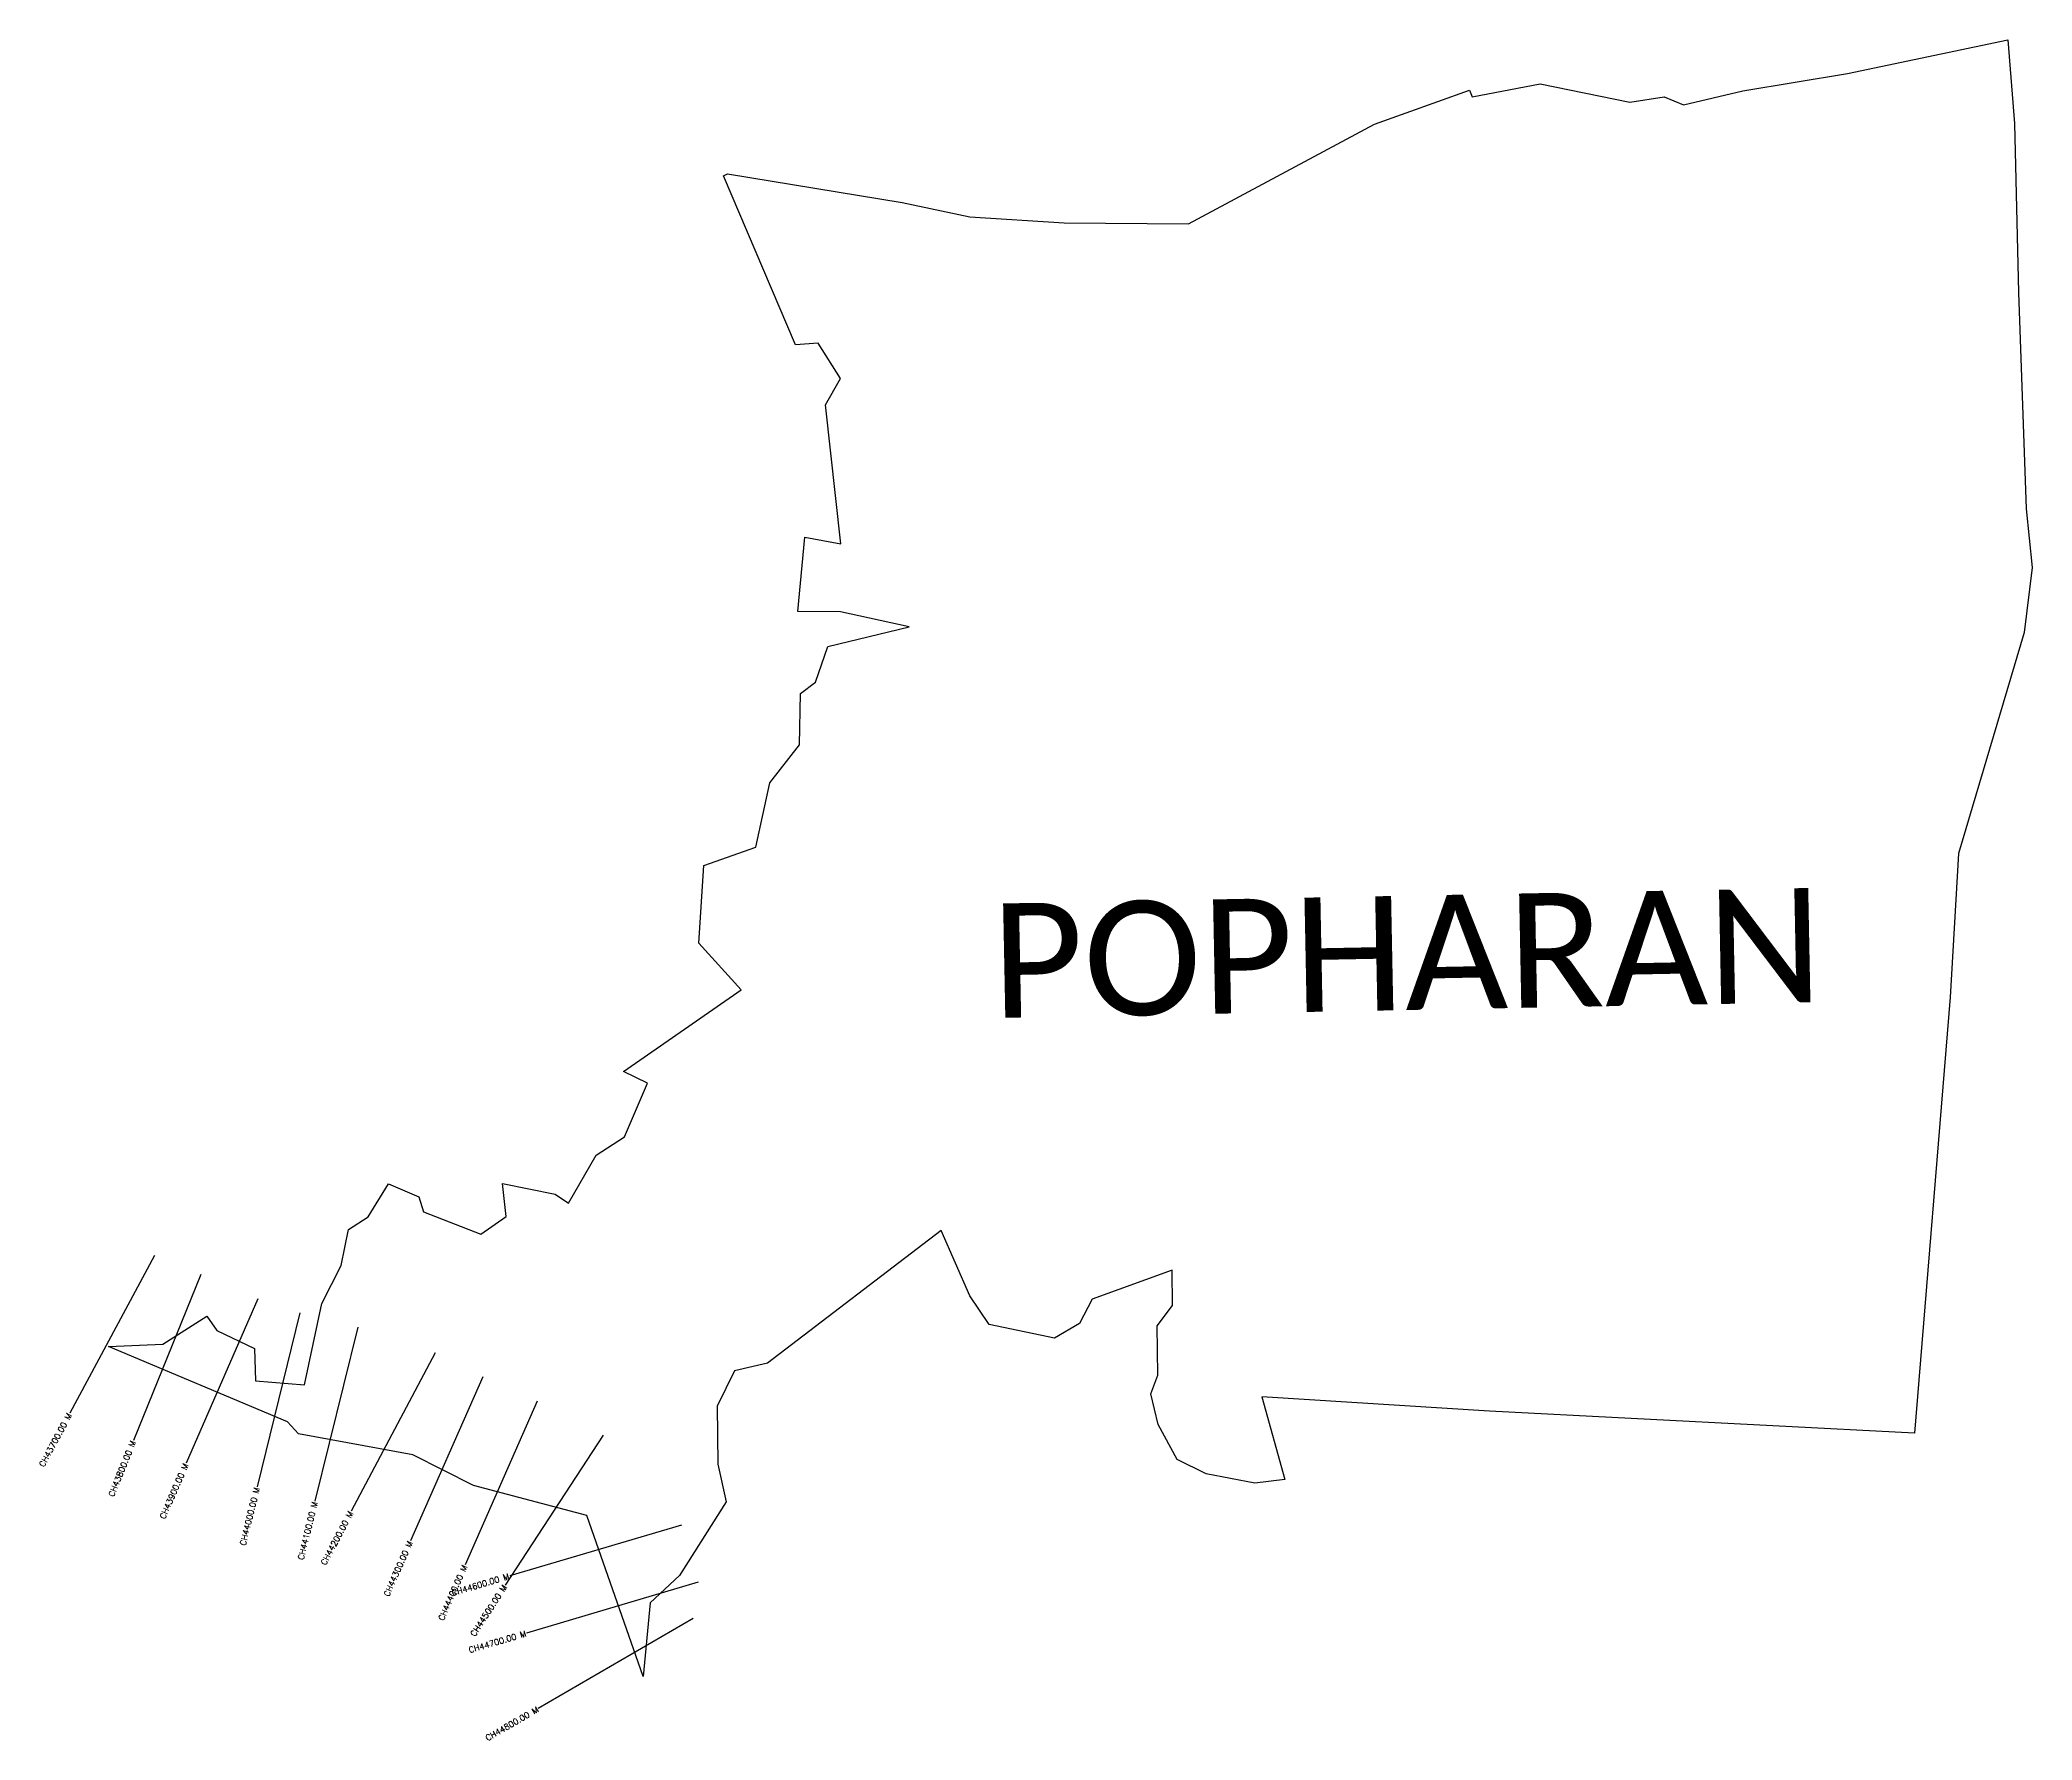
# Model space of a CAD drawing. Header units: metres. Extents: x 255546 to 258883, y 2192609 to 2195456.
import ezdxf
from ezdxf.enums import TextEntityAlignment as Align

# ---------------------------------------------------------------- set-up
doc = ezdxf.new("R2010")
doc.units = ezdxf.units.M
for name, color, linetype in [('CS', 134, 'Continuous'), ('CSMark', 6, 'Continuous'), ('village', 3, 'Continuous'), ('VILLAGE NAME', 250, 'Continuous')]:
    doc.layers.add(name, color=color, linetype=linetype)
doc.styles.get("Standard").update_dxf_attribs({"font": 'simplex.shx'})

msp = doc.modelspace()

# ---------------------------------------------------------------- linework, layer by layer
at = {"layer": 'CS'}
for p, q in [((255738.4, 2193420.7), (255596.5, 2193156.4)), ((255815.9, 2193388.7), (255703.1, 2193110.7)), ((255911.2, 2193347.6), (255791.4, 2193072.5)), ((255981.8, 2193324.3), (255910, 2193033.1)), ((256078.9, 2193300.4), (256007.1, 2193009.1)), ((256208.5, 2193257.2), (256067.9, 2192992.2)), ((256288, 2193217.1), (256167, 2192942.6)), ((256379.5, 2193176.7), (256258.5, 2192902.2)), ((256489.8, 2193119.8), (256325.9, 2192868.5)), ((256620.8, 2192969.1), (256333.2, 2192883.9)), ((256649.2, 2192873.2), (256361.6, 2192788)), ((256640.6, 2192812.4), (256381.1, 2192661.9))]:
    msp.add_line(p, q, dxfattribs=at)
at = {"layer": 'village', "color": 3, "true_color": 0x00ff00}
msp.add_polyline3d([(257418.9, 2193220.1, 0), (257417.8, 2193302.6, 0), (257443.6, 2193336.7, 0), (257443.1, 2193395.6, 0), (257308.7, 2193347.1, 0), (257287.4, 2193306.3, 0), (257245.6, 2193281.9, 0), (257136.2, 2193305.1, 0), (257103.7, 2193352.7, 0), (257055.9, 2193462.5, 0), (256765.3, 2193240.1, 0), (256710, 2193227.4, 0), (256680.5, 2193168, 0), (256681.7, 2193070.9, 0), (256695.7, 2193008, 0), (256617.9, 2192884.5, 0), (256568.6, 2192838.8, 0), (256556.7, 2192715.3, 0), (256462.6, 2192985.1, 0), (256272.5, 2193035, 0), (256171, 2193086.6, 0), (255979.7, 2193122, 0), (255960.8, 2193142.1, 0), (255661.2, 2193268.1, 0), (255752.4, 2193271.8, 0), (255826, 2193318.6, 0), (255842.9, 2193294.8, 0), (255905.8, 2193264.5, 0), (255907.7, 2193210.6, 0), (255989.7, 2193204, 0), (256018.3, 2193340.3, 0), (256050.9, 2193403.6, 0), (256063.5, 2193463.8, 0), (256096, 2193485, 0), (256130.2, 2193540.2, 0), (256181.1, 2193518.8, 0), (256188.7, 2193493.5, 0), (256285.1, 2193455.9, 0), (256327.1, 2193485.5, 0), (256321.4, 2193541.2, 0), (256409.5, 2193523.2, 0), (256431.6, 2193508, 0), (256477.8, 2193588.7, 0), (256525.3, 2193619.1, 0), (256564.1, 2193708.9, 0), (256523.8, 2193728.4, 0), (256721, 2193865.3, 0), (256649.8, 2193943.5, 0), (256658.6, 2194073.3, 0), (256745.3, 2194104.2, 0), (256769.2, 2194212, 0), (256818.7, 2194275.4, 0), (256820.6, 2194361.8, 0), (256845.5, 2194380.3, 0), (256866.2, 2194440.3, 0), (257002.1, 2194473.1, 0), (256887.5, 2194498.1, 0), (256816, 2194499.1, 0), (256827.7, 2194623.3, 0), (256887.7, 2194612, 0), (256862.3, 2194845.2, 0), (256887.2, 2194889.3, 0), (256850.1, 2194948.2, 0), (256812, 2194945.3, 0), (256691.2, 2195228.2, 0), (256697.9, 2195231.5, 0), (256990.4, 2195183.9, 0), (257104, 2195160, 0), (257261.8, 2195149.9, 0), (257470, 2195148.3, 0), (257781.6, 2195315.1, 0), (257940.7, 2195372, 0), (257945.2, 2195360.5, 0), (258059.1, 2195382.4, 0), (258209.6, 2195352, 0), (258266.7, 2195360.9, 0), (258299.5, 2195347.4, 0), (258398.5, 2195370.8, 0), (258573.9, 2195399.5, 0), (258842.7, 2195456.1, 0), (258853.6, 2195316.3, 0), (258860.4, 2195032.9, 0), (258873.5, 2194670.8, 0), (258883.4, 2194572.7, 0), (258869.9, 2194463.8, 0), (258760.1, 2194093.5, 0), (258746, 2193852.8, 0), (258686.3, 2193122.7, 0), (257974.3, 2193160, 0), (257593.2, 2193183.7, 0), (257631.8, 2193045.2, 0), (257581.2, 2193039.2, 0), (257499.9, 2193055, 0), (257451.4, 2193078.8, 0), (257419.2, 2193137.3, 0), (257407.2, 2193188.7, 0)], close=True, dxfattribs=at)

# ---------------------------------------------------------------- texts
at = {"layer": 'CSMark'}
for s, rotation, p in [('CH43700.00 M', 61.7745, (255596, 2193155.5)), ('CH43800.00 M', 67.9134, (255702.8, 2193109.8)), ('CH43900.00 M', 66.4666, (255791, 2193071.6)), ('CH44000.00 M', 76.148, (255909.8, 2193032.1)), ('CH44100.00 M', 76.148, (256006.9, 2193008.1)), ('CH44200.00 M', 62.033, (256067.4, 2192991.3)), ('CH44300.00 M', 66.2014, (256166.6, 2192941.7)), ('CH44400.00 M', 66.2014, (256258.1, 2192901.3)), ('CH44600.00 M', 16.4941, (256332.2, 2192883.6)), ('CH44500.00 M', 56.8908, (256325.3, 2192867.7)), ('CH44700.00 M', 16.4941, (256360.6, 2192787.7)), ('CH44800.00 M', 30.1242, (256380.2, 2192661.4))]:
    msp.add_text(s, height=10, rotation=rotation, dxfattribs=at).set_placement(p, align=Align.MIDDLE_RIGHT)
at = {"layer": 'VILLAGE NAME', "insert": (257138.3, 2194009.5), "char_height": 191.456, "attachment_point": 1, "rotation": 1.1028}
msp.add_mtext_dynamic_manual_height_columns('{\\fCalibri|b0|i0|c0|p34;POPHARAN}', width=1279.793, gutter_width=957.3, heights=[0], dxfattribs=at)

doc.saveas('drawing.dxf')
